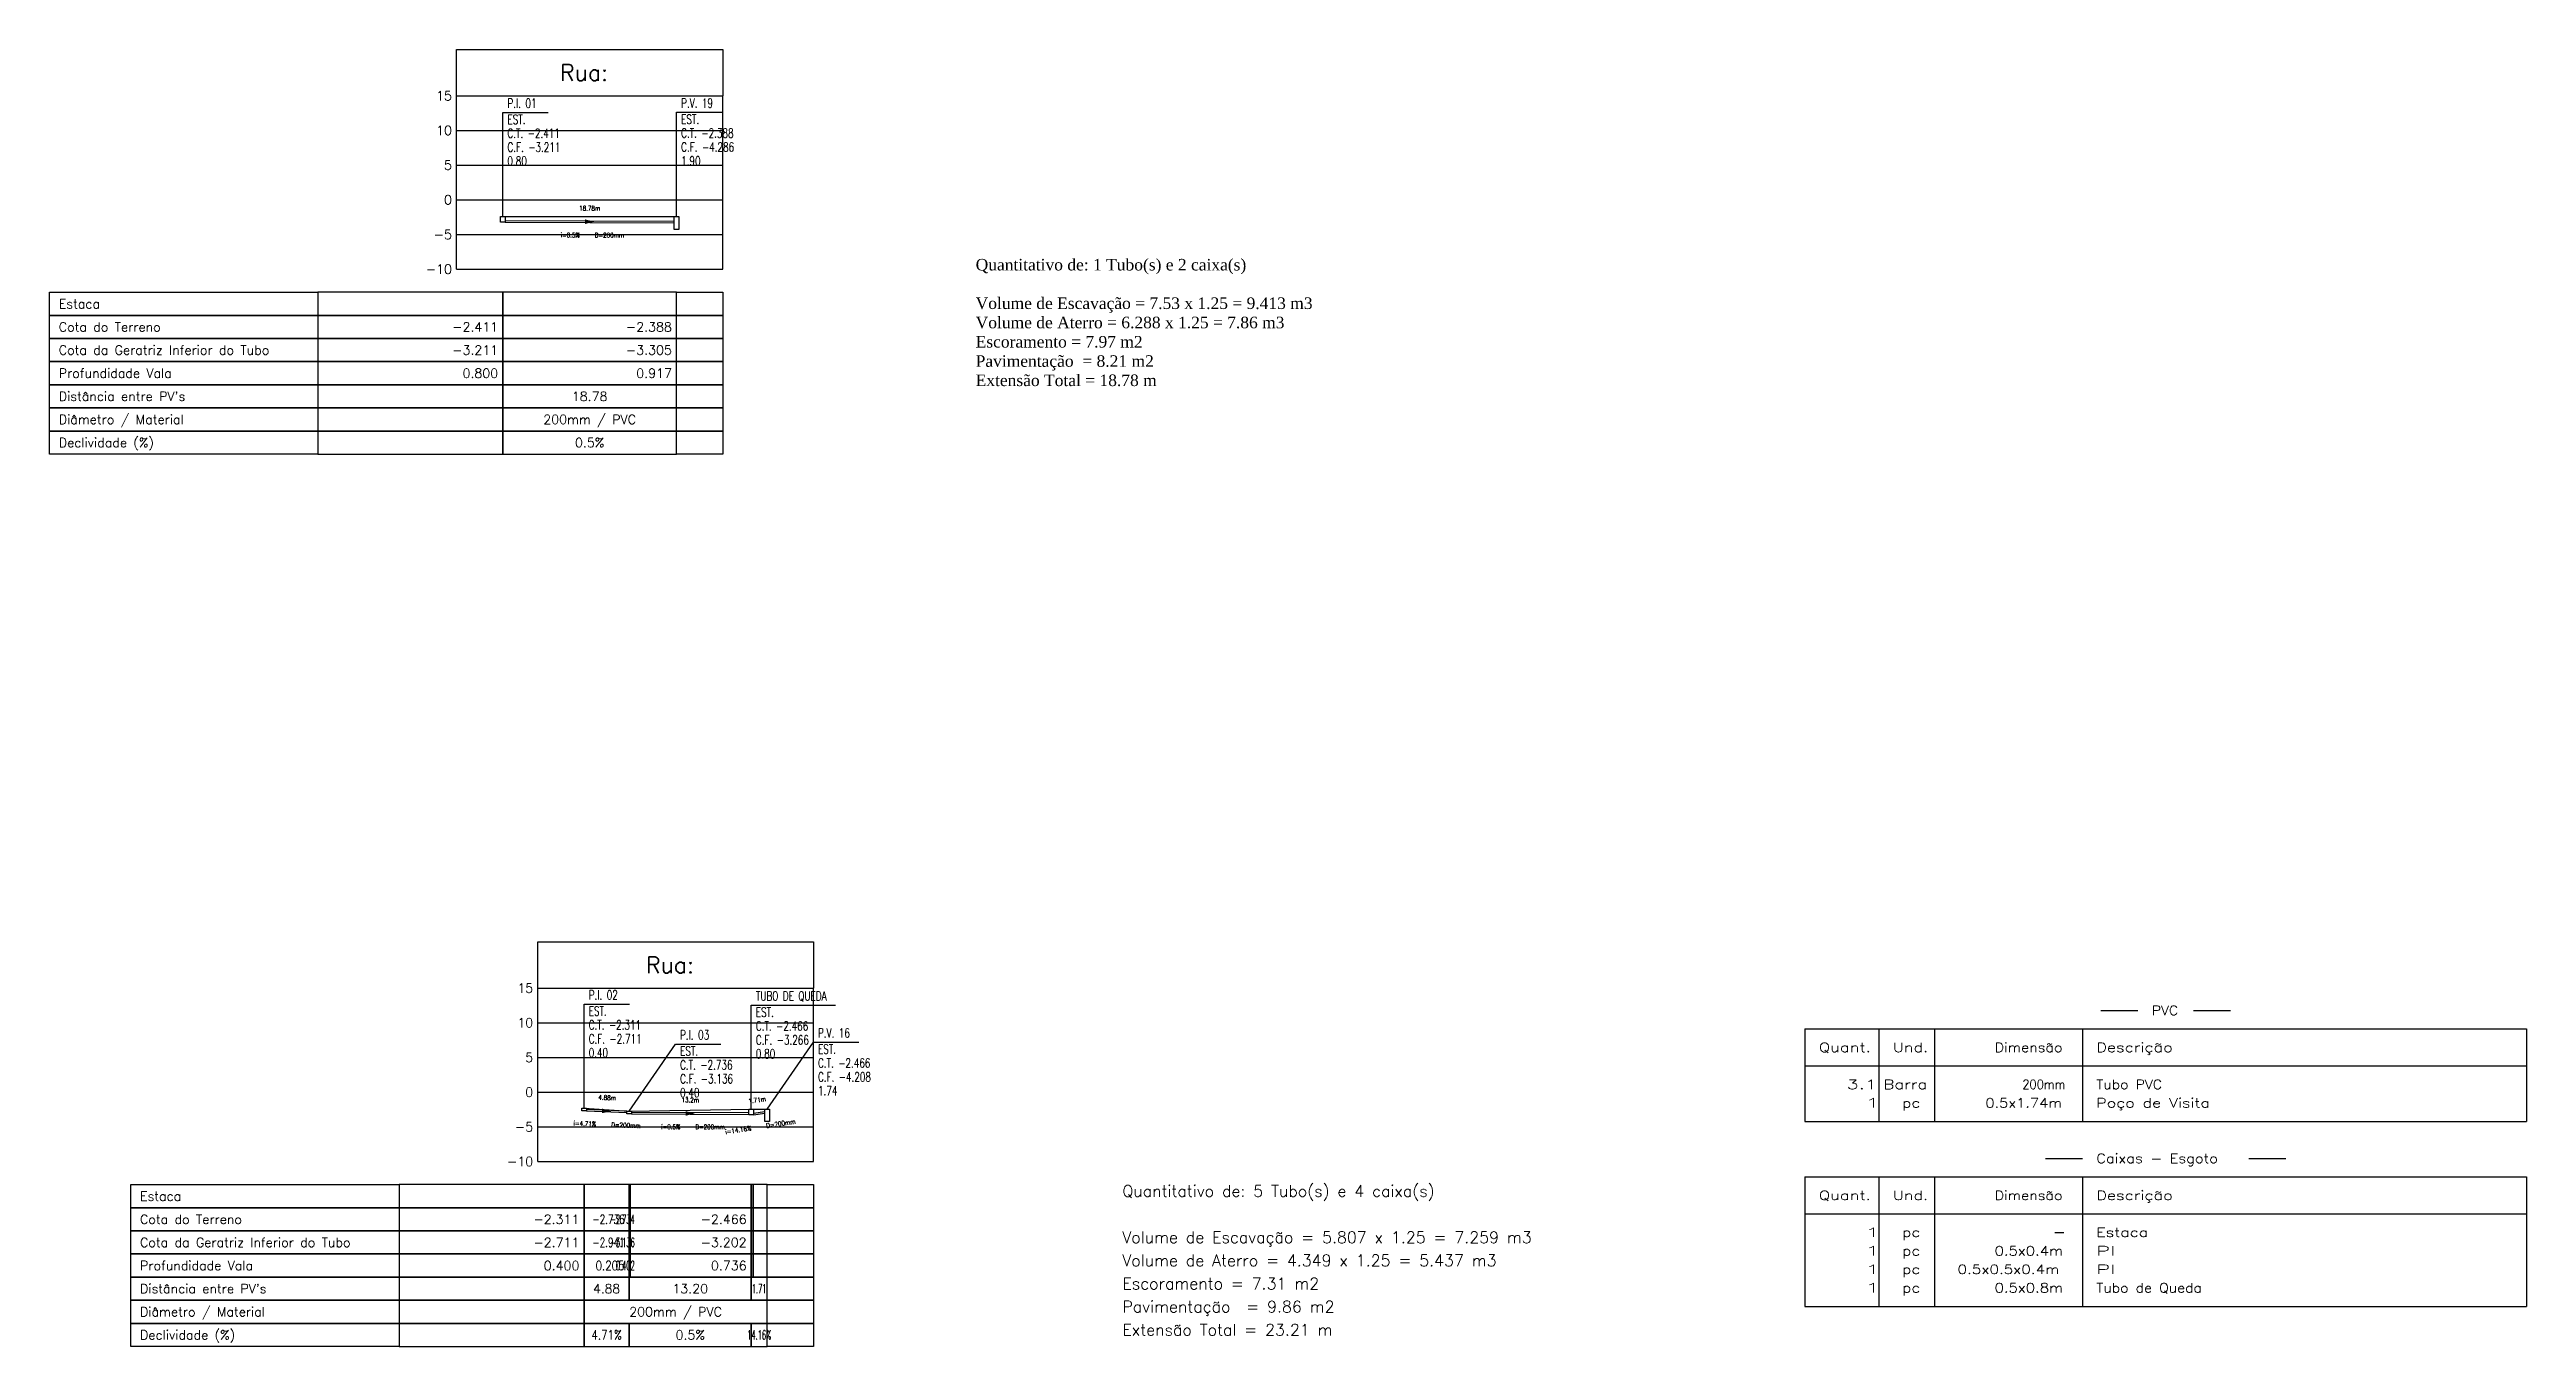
# Model space of a CAD drawing. Extents: x -44 to 14114764, y -20 to 289527804.
# Drawn here: x 359099 to 359366.8, y 7352286 to 7352426.2 of the extents above; entities that cross this region are included whole.
import ezdxf
from ezdxf.enums import TextEntityAlignment as Align

# ---------------------------------------------------------------- set-up
doc = ezdxf.new("R2010")
doc.units = 0
for name, color, linetype in [('LISTAGEM_LINHA', 7, 'Continuous'), ('LISTAGEM_TEXTO', 7, 'Continuous'), ('PS_IND_COMPRIMENTO', 7, 'Continuous'), ('PS_IND_DIAMETRO', 7, 'Continuous'), ('PS_IND_FLUXO', 3, 'Continuous'), ('PS_IND_INCLINACAO', 7, 'Continuous'), ('PS_PERFIL_CAIXAS', 7, 'Continuous'), ('PS_PERFIL_COTA_LIN', 7, 'Continuous'), ('PS_PERFIL_COTA_TXT', 5, 'Continuous'), ('PS_PERFIL_GRADE', 8, 'Continuous'), ('PS_PERFIL_TERRENO', 3, 'Continuous'), ('PS_PERFIL_TITULOS', 5, 'Continuous'), ('PS_PERFIL_TUBO', 7, 'Continuous'), ('PS_PONTOS_IDENTIFICACAO_LIN', 7, 'Continuous'), ('PS_PONTOS_IDENTIFICACAO_TXT', 7, 'Continuous')]:
    doc.layers.add(name, color=color, linetype=linetype)
doc.styles.add('ROMANS', font='ROMANS.shx', dxfattribs={"height": 2})
doc.styles.get("Standard").update_dxf_attribs({"font": 'times.ttf'})

msp = doc.modelspace()

# ---------------------------------------------------------------- texts
at = {"layer": 'LISTAGEM_TEXTO', "style": 'ROMANS'}
for s, width, p in [('PVC', 1.105263, (359326.304, 7352321.802)), ('Quant.', 1.298969, (359290.304, 7352317.802)), ('Und.', 1.272727, (359298.304, 7352317.802)), ('Dimensão', 1.135135, (359309.304, 7352317.802)), ('Descrição', 1.277027, (359320.304, 7352317.802)), ('3.1', 1.536585, (359293.304, 7352313.802)), ('1', 1.909091, (359295.304, 7352311.802)), ('Barra', 1.296296, (359297.304, 7352313.802)), ('pc', 1.235294, (359299.304, 7352311.802)), ('0.5x1.74m', 1.159509, (359308.304, 7352311.802)), ('200mm', 0.905172, (359312.304, 7352313.802)), ('Tubo PVC', 1.112583, (359320.304, 7352313.802)), ('Poço de Visita', 1.25641, (359320.304, 7352311.802)), ('Caixas - Esgoto', 1.162362, (359320.304, 7352305.802)), ('Quant.', 1.298969, (359290.304, 7352301.802)), ('Und.', 1.272727, (359298.304, 7352301.802)), ('Dimensão', 1.135135, (359309.304, 7352301.802)), ('Descrição', 1.277027, (359320.304, 7352301.802)), ('1', 1.909091, (359295.304, 7352297.802)), ('Estaca', 1.26, (359320.304, 7352297.802)), ('1', 1.909091, (359295.304, 7352295.802)), ('pc', 1.235294, (359299.304, 7352297.802)), ('pc', 1.235294, (359299.304, 7352295.802)), ('0.5x0.4m', 1.174825, (359309.304, 7352295.802)), ('PI', 1.68, (359320.304, 7352295.802)), ('1', 1.909091, (359295.304, 7352293.802)), ('pc', 1.235294, (359299.304, 7352293.802)), ('0.5x0.5x0.4m', 1.2, (359305.304, 7352293.802)), ('PI', 1.68, (359320.304, 7352293.802)), ('1', 1.909091, (359295.304, 7352291.802)), ('pc', 1.235294, (359299.304, 7352291.802)), ('0.5x0.8m', 1.174825, (359309.304, 7352291.802)), ('Tubo de Queda', 1.114286, (359320.304, 7352291.802))]:
    msp.add_text(s, height=1, dxfattribs=dict(at, width=width)).set_placement(p)
at = {"layer": 'LISTAGEM_TEXTO', "color": 7, "style": 'ROMANS'}
for s, p in [('Quantitativo de: 5 Tubo(s) e 4 caixa(s)', (359215.019, 7352302.14)), ('Volume de Escavação = 5.807 x 1.25 = 7.259 m3', (359215.019, 7352297.14)), ('Volume de Aterro = 4.349 x 1.25 = 5.437 m3', (359215.019, 7352294.64)), ('Escoramento = 7.31 m2', (359215.019, 7352292.14)), ('Pavimentação  = 9.86 m2', (359215.019, 7352289.64)), ('Extensão Total = 23.21 m', (359215.019, 7352287.14))]:
    msp.add_text(s, height=1.25, dxfattribs=at).set_placement(p)
at = {"layer": 'LISTAGEM_TEXTO', "insert": (359199.154, 7352403.564), "char_height": 1.25, "width": 37.20706, "attachment_point": 1}
msp.add_mtext('Quantitativo de: 1 Tubo(s) e 2 caixa(s)\\P\\PVolume de Escavação = 7.53 x 1.25 = 9.413 m3\\PVolume de Aterro = 6.288 x 1.25 = 7.86 m3\\PEscoramento = 7.97 m2\\PPavimentação  = 8.21 m2\\PExtensão Total = 18.78 m', dxfattribs=at)
at = {"layer": 'PS_IND_COMPRIMENTO', "style": 'ROMANS', "width": 0.8}
for s, rotation, p in [('18.78m', 359.77901, (359157.43, 7352409.036)), ('4.88m', 357.74393, (359159.316, 7352312.867)), ('13.2m', 359.77797, (359168.302, 7352312.611)), ('1.71m', 8.52647, (359175.536, 7352312.613))]:
    msp.add_text(s, height=0.5, rotation=rotation, dxfattribs=at).set_placement(p, align=Align.MIDDLE_CENTER)
at = {"layer": 'PS_IND_DIAMETRO', "style": 'ROMANS', "width": 0.8}
for rotation, p in [(359.77901, (359159.569, 7352406.128)), (357.74393, (359161.35, 7352309.885)), (359.77797, (359170.441, 7352309.702)), (8.52647, (359178.092, 7352310.064))]:
    msp.add_text('D=200mm', height=0.5, rotation=rotation, dxfattribs=at).set_placement(p, align=Align.MIDDLE_CENTER)
at = {"layer": 'PS_IND_INCLINACAO', "style": 'ROMANS', "width": 0.8}
for s, rotation, p in [('i=0.5%', 359.77901, (359155.319, 7352406.144)), ('i=4.71%', 357.74393, (359156.903, 7352310.06)), ('i=0.5%', 359.77797, (359166.191, 7352309.719)), ('i=14.16%', 8.52647, (359173.493, 7352309.374))]:
    msp.add_text(s, height=0.5, rotation=rotation, dxfattribs=at).set_placement(p, align=Align.MIDDLE_CENTER)
at = {"layer": 'PS_PERFIL_COTA_TXT', "style": 'ROMANS'}
for s, p in [('Estaca', (359100.035, 7352398.704)), ('Cota do Terreno', (359100.035, 7352396.204)), ('Cota da Geratriz Inferior do Tubo', (359100.035, 7352393.704)), ('Profundidade Vala', (359100.035, 7352391.204)), ("Distância entre PV's", (359100.035, 7352388.704)), ('Diâmetro / Material', (359100.035, 7352386.204)), ('Declividade (%)', (359100.035, 7352383.704)), ('Estaca', (359108.819, 7352302.213)), ('Cota do Terreno', (359108.819, 7352299.713)), ('Cota da Geratriz Inferior do Tubo', (359108.819, 7352297.213)), ('Profundidade Vala', (359108.819, 7352294.713)), ("Distância entre PV's", (359108.819, 7352292.213)), ('Diâmetro / Material', (359108.819, 7352289.713)), ('Declividade (%)', (359108.819, 7352287.213))]:
    msp.add_text(s, height=1, dxfattribs=at).set_placement(p, align=Align.MIDDLE_LEFT)
for s, p in [('-2.411', (359147.535, 7352396.204)), ('-2.388', (359166.314, 7352396.204)), ('-3.211', (359147.535, 7352393.704)), ('-3.305', (359166.314, 7352393.704)), ('0.800', (359147.535, 7352391.204)), ('0.917', (359166.314, 7352391.204)), ('-2.311', (359156.319, 7352299.713)), ('-2.466', (359174.394, 7352299.713)), ('-2.711', (359156.319, 7352297.213)), ('-3.202', (359174.394, 7352297.213)), ('0.400', (359156.319, 7352294.713)), ('0.736', (359174.394, 7352294.713))]:
    msp.add_text(s, height=1, dxfattribs=at).set_placement(p, align=Align.MIDDLE_RIGHT)
for s, p in [('18.78', (359157.425, 7352388.704)), ('200mm / PVC', (359157.425, 7352386.204)), ('0.5%', (359157.425, 7352383.704)), ('13.20', (359168.296, 7352292.213)), ('200mm / PVC', (359166.713, 7352289.713)), ('0.5%', (359168.296, 7352287.213))]:
    msp.add_text(s, height=1, dxfattribs=at).set_placement(p, align=Align.MIDDLE_CENTER)
for s, width, p in [('-2.736', 0.696942, (359161.198, 7352299.713)), ('-2.734', 0.5, (359162.298, 7352299.713)), ('-2.941', 0.696942, (359161.198, 7352297.213)), ('-3.136', 0.5, (359162.298, 7352297.213)), ('0.205', 0.813099, (359161.198, 7352294.713)), ('0.402', 0.5, (359162.298, 7352294.713))]:
    msp.add_text(s, height=1, dxfattribs=dict(at, width=width)).set_placement(p, align=Align.MIDDLE_RIGHT)
for s, width, p in [('4.88', 0.975719, (359159.259, 7352292.213)), ('1.71', 0.5, (359175.751, 7352292.213)), ('4.71%', 0.813099, (359159.259, 7352287.213)), ('14.16%', 0.5, (359175.751, 7352287.213))]:
    msp.add_text(s, height=1, dxfattribs=dict(at, width=width)).set_placement(p, align=Align.MIDDLE_CENTER)
at = {"layer": 'PS_PERFIL_TITULOS', "style": 'ROMANS'}
for p in [(359157.425, 7352423.704), (359166.713, 7352327.213)]:
    msp.add_text('Rua: ', height=1.75, dxfattribs=at).set_placement(p, align=Align.MIDDLE_CENTER)
at = {"layer": 'PS_PONTOS_IDENTIFICACAO_TXT', "style": 'ROMANS', "width": 0.7}
for s, p in [('P.I. 01', (359148.535, 7352419.896)), ('P.V. 19', (359167.314, 7352419.913)), ('C.T. -2.411', (359148.535, 7352416.646)), ('EST. ', (359148.535, 7352418.146)), ('C.T. -2.388', (359167.314, 7352416.663)), ('EST. ', (359167.314, 7352418.163)), ('C.F. -3.211', (359148.535, 7352415.146)), ('0.80', (359148.535, 7352413.646)), ('C.F. -4.286', (359167.314, 7352415.163)), ('1.90', (359167.314, 7352413.663)), ('P.I. 02', (359157.319, 7352323.479)), ('TUBO DE QUEDA', (359175.394, 7352323.363)), ('C.T. -2.311', (359157.319, 7352320.229)), ('EST. ', (359157.319, 7352321.729)), ('C.T. -2.466', (359175.394, 7352320.113)), ('EST. ', (359175.394, 7352321.613)), ('P.V. 16', (359182.107, 7352319.363)), ('C.F. -2.711', (359157.319, 7352318.729)), ('0.40', (359157.319, 7352317.229)), ('P.I. 03', (359167.198, 7352319.16)), ('EST. ', (359167.198, 7352317.41)), ('C.F. -3.266', (359175.394, 7352318.613)), ('0.80', (359175.394, 7352317.113)), ('EST. ', (359182.107, 7352317.613)), ('C.T. -2.736', (359167.198, 7352315.91)), ('C.F. -3.136', (359167.198, 7352314.41)), ('C.T. -2.466', (359182.107, 7352316.113)), ('C.F. -4.208', (359182.107, 7352314.613)), ('0.40', (359167.198, 7352312.91)), ('1.74', (359182.107, 7352313.113))]:
    msp.add_text(s, height=1, dxfattribs=at).set_placement(p)

# ---------------------------------------------------------------- blocks, each defined once
blk = doc.blocks.new('*U1169')
at = {"layer": 'PS_PERFIL_GRADE', "linetype": 'Continuous'}
for p, q in [((0, 0), (0, 18.75)), ((0, 18.75), (28.78, 18.75)), ((28.78, 0), (28.78, 18.75)), ((0, 15), (28.78, 15)), ((0, 11.25), (28.78, 11.25)), ((0, 7.5), (28.78, 7.5)), ((0, 3.75), (28.78, 3.75)), ((0, 0), (28.78, 0))]:
    blk.add_line(p, q, dxfattribs=at)
blk.add_lwpolyline([(0, 18.75), (0, 23.75), (28.78, 23.75), (28.78, 18.75)], dxfattribs=at)
at = {"layer": 'PS_PERFIL_GRADE', "style": 'ROMANS'}
for s, p in [('15', (-0.5, 18.75)), ('10', (-0.5, 15)), ('5', (-0.5, 11.25)), ('0', (-0.5, 7.5)), ('-5', (-0.5, 3.75)), ('-10', (-0.5, 0))]:
    blk.add_text(s, height=1, dxfattribs=at).set_placement(p, align=Align.MIDDLE_RIGHT)
blk = doc.blocks.new('*U1173')
at = {"layer": 'PS_PERFIL_GRADE', "linetype": 'Continuous'}
for p, q in [((0, 0), (0, 18.75)), ((0, 18.75), (29.79, 18.75)), ((29.79, 0), (29.79, 18.75)), ((0, 15), (29.79, 15)), ((0, 11.25), (29.79, 11.25)), ((0, 7.5), (29.79, 7.5)), ((0, 3.75), (29.79, 3.75)), ((0, 0), (29.79, 0))]:
    blk.add_line(p, q, dxfattribs=at)
blk.add_lwpolyline([(0, 18.75), (0, 23.75), (29.79, 23.75), (29.79, 18.75)], dxfattribs=at)
at = {"layer": 'PS_PERFIL_GRADE', "style": 'ROMANS'}
for s, p in [('15', (-0.5, 18.75)), ('10', (-0.5, 15)), ('5', (-0.5, 11.25)), ('0', (-0.5, 7.5)), ('-5', (-0.5, 3.75)), ('-10', (-0.5, 0))]:
    blk.add_text(s, height=1, dxfattribs=at).set_placement(p, align=Align.MIDDLE_RIGHT)

# ---------------------------------------------------------------- linework, layer by layer
at = {"layer": 'LISTAGEM_LINHA'}
for p, q in [((359288.804, 7352320.302), (359366.804, 7352320.302)), ((359288.804, 7352320.302), (359288.804, 7352310.302)), ((359296.804, 7352320.302), (359296.804, 7352310.302)), ((359302.804, 7352320.302), (359302.804, 7352310.302)), ((359318.804, 7352320.302), (359318.804, 7352310.302)), ((359320.804, 7352322.302), (359324.804, 7352322.302)), ((359330.804, 7352322.302), (359334.804, 7352322.302)), ((359366.804, 7352320.302), (359366.804, 7352310.302)), ((359288.804, 7352316.302), (359366.804, 7352316.302)), ((359288.804, 7352310.302), (359366.804, 7352310.302)), ((359288.804, 7352304.302), (359366.804, 7352304.302)), ((359288.804, 7352304.302), (359288.804, 7352290.302)), ((359296.804, 7352304.302), (359296.804, 7352290.302)), ((359302.804, 7352304.302), (359302.804, 7352290.302)), ((359314.804, 7352306.302), (359318.804, 7352306.302)), ((359318.804, 7352304.302), (359318.804, 7352290.302)), ((359336.804, 7352306.302), (359340.804, 7352306.302)), ((359366.804, 7352304.302), (359366.804, 7352290.302)), ((359288.804, 7352300.302), (359366.804, 7352300.302)), ((359315.804, 7352298.302), (359316.804, 7352298.302)), ((359288.804, 7352290.302), (359366.804, 7352290.302))]:
    msp.add_line(p, q, dxfattribs=at)
at = {"layer": 'PS_IND_FLUXO'}
for points in [[(359156.925, 7352407.588, 0.5, 0, 0), (359157.925, 7352407.584, 0, 0, 0)], [(359158.759, 7352311.438, 0.5, 0, 0), (359159.758, 7352311.398, 0, 0, 0)], [(359167.796, 7352311.163, 0.5, 0, 0), (359168.796, 7352311.159, 0, 0, 0)]]:
    msp.add_lwpolyline(points, format="xyseb", dxfattribs=at)
at = {"layer": 'PS_PERFIL_CAIXAS', "linetype": 'Continuous'}
for points in [[(359147.785, 7352408.146), (359148.285, 7352408.146), (359148.285, 7352407.546), (359147.785, 7352407.546)], [(359166.564, 7352408.163), (359167.064, 7352408.163), (359167.064, 7352406.74), (359166.564, 7352406.74)], [(359156.569, 7352311.729), (359157.069, 7352311.729), (359157.069, 7352311.429), (359156.569, 7352311.429)], [(359161.448, 7352311.41), (359161.948, 7352311.41), (359161.948, 7352311.11), (359161.448, 7352311.11)], [(359174.644, 7352311.613), (359175.144, 7352311.613), (359175.144, 7352311.013), (359174.644, 7352311.013)], [(359176.357, 7352311.613), (359176.857, 7352311.613), (359176.857, 7352310.307), (359176.357, 7352310.307)]]:
    msp.add_lwpolyline(points, close=True, dxfattribs=at)
at = {"layer": 'PS_PERFIL_COTA_LIN', "linetype": 'Continuous'}
for points in [[(359128.035, 7352399.954), (359128.035, 7352397.454), (359099.035, 7352397.454), (359099.035, 7352399.954)], [(359128.035, 7352399.954), (359128.035, 7352397.454), (359148.035, 7352397.454), (359148.035, 7352399.954)], [(359148.035, 7352399.954), (359148.035, 7352397.454), (359166.814, 7352397.454), (359166.814, 7352399.954)], [(359171.814, 7352399.954), (359171.814, 7352397.454), (359166.814, 7352397.454), (359166.814, 7352399.954)], [(359128.035, 7352397.454), (359128.035, 7352394.954), (359099.035, 7352394.954), (359099.035, 7352397.454)], [(359128.035, 7352397.454), (359128.035, 7352394.954), (359148.035, 7352394.954), (359148.035, 7352397.454)], [(359148.035, 7352397.454), (359148.035, 7352394.954), (359166.814, 7352394.954), (359166.814, 7352397.454)], [(359171.814, 7352397.454), (359171.814, 7352394.954), (359166.814, 7352394.954), (359166.814, 7352397.454)], [(359128.035, 7352394.954), (359128.035, 7352392.454), (359099.035, 7352392.454), (359099.035, 7352394.954)], [(359128.035, 7352394.954), (359128.035, 7352392.454), (359148.035, 7352392.454), (359148.035, 7352394.954)], [(359148.035, 7352394.954), (359148.035, 7352392.454), (359166.814, 7352392.454), (359166.814, 7352394.954)], [(359171.814, 7352394.954), (359171.814, 7352392.454), (359166.814, 7352392.454), (359166.814, 7352394.954)], [(359128.035, 7352392.454), (359128.035, 7352389.954), (359099.035, 7352389.954), (359099.035, 7352392.454)], [(359128.035, 7352389.954), (359128.035, 7352387.454), (359099.035, 7352387.454), (359099.035, 7352389.954)], [(359128.035, 7352392.454), (359128.035, 7352389.954), (359148.035, 7352389.954), (359148.035, 7352392.454)], [(359128.035, 7352389.954), (359128.035, 7352387.454), (359148.035, 7352387.454), (359148.035, 7352389.954)], [(359148.035, 7352392.454), (359148.035, 7352389.954), (359166.814, 7352389.954), (359166.814, 7352392.454)], [(359148.035, 7352389.954), (359148.035, 7352387.454), (359166.814, 7352387.454), (359166.814, 7352389.954)], [(359171.814, 7352392.454), (359171.814, 7352389.954), (359166.814, 7352389.954), (359166.814, 7352392.454)], [(359171.814, 7352389.954), (359171.814, 7352387.454), (359166.814, 7352387.454), (359166.814, 7352389.954)], [(359128.035, 7352387.454), (359128.035, 7352384.954), (359099.035, 7352384.954), (359099.035, 7352387.454)], [(359128.035, 7352387.454), (359128.035, 7352384.954), (359148.035, 7352384.954), (359148.035, 7352387.454)], [(359148.035, 7352387.454), (359148.035, 7352384.954), (359166.814, 7352384.954), (359166.814, 7352387.454)], [(359171.814, 7352387.454), (359171.814, 7352384.954), (359166.814, 7352384.954), (359166.814, 7352387.454)], [(359128.035, 7352384.954), (359128.035, 7352382.454), (359099.035, 7352382.454), (359099.035, 7352384.954)], [(359128.035, 7352384.954), (359128.035, 7352382.454), (359148.035, 7352382.454), (359148.035, 7352384.954)], [(359148.035, 7352384.954), (359148.035, 7352382.454), (359166.814, 7352382.454), (359166.814, 7352384.954)], [(359171.814, 7352384.954), (359171.814, 7352382.454), (359166.814, 7352382.454), (359166.814, 7352384.954)], [(359136.819, 7352303.463), (359136.819, 7352300.963), (359107.819, 7352300.963), (359107.819, 7352303.463)], [(359136.819, 7352303.463), (359136.819, 7352300.963), (359156.819, 7352300.963), (359156.819, 7352303.463)], [(359156.819, 7352303.463), (359156.819, 7352300.963), (359161.698, 7352300.963), (359161.698, 7352303.463)], [(359161.698, 7352303.463), (359161.698, 7352300.963), (359161.798, 7352300.963), (359161.798, 7352303.463)], [(359161.798, 7352303.463), (359161.798, 7352300.963), (359174.894, 7352300.963), (359174.894, 7352303.463)], [(359174.894, 7352303.463), (359174.894, 7352300.963), (359175.094, 7352300.963), (359175.094, 7352303.463)], [(359175.094, 7352303.463), (359175.094, 7352300.963), (359176.607, 7352300.963), (359176.607, 7352303.463)], [(359181.607, 7352303.463), (359181.607, 7352300.963), (359176.607, 7352300.963), (359176.607, 7352303.463)], [(359136.819, 7352300.963), (359136.819, 7352298.463), (359107.819, 7352298.463), (359107.819, 7352300.963)], [(359136.819, 7352300.963), (359136.819, 7352298.463), (359156.819, 7352298.463), (359156.819, 7352300.963)], [(359156.819, 7352300.963), (359156.819, 7352298.463), (359161.698, 7352298.463), (359161.698, 7352300.963)], [(359161.698, 7352300.963), (359161.698, 7352298.463), (359161.798, 7352298.463), (359161.798, 7352300.963)], [(359161.798, 7352300.963), (359161.798, 7352298.463), (359174.894, 7352298.463), (359174.894, 7352300.963)], [(359174.894, 7352300.963), (359174.894, 7352298.463), (359175.094, 7352298.463), (359175.094, 7352300.963)], [(359175.094, 7352300.963), (359175.094, 7352298.463), (359176.607, 7352298.463), (359176.607, 7352300.963)], [(359181.607, 7352300.963), (359181.607, 7352298.463), (359176.607, 7352298.463), (359176.607, 7352300.963)], [(359136.819, 7352298.463), (359136.819, 7352295.963), (359107.819, 7352295.963), (359107.819, 7352298.463)], [(359136.819, 7352298.463), (359136.819, 7352295.963), (359156.819, 7352295.963), (359156.819, 7352298.463)], [(359156.819, 7352298.463), (359156.819, 7352295.963), (359161.698, 7352295.963), (359161.698, 7352298.463)], [(359161.698, 7352298.463), (359161.698, 7352295.963), (359161.798, 7352295.963), (359161.798, 7352298.463)], [(359161.798, 7352298.463), (359161.798, 7352295.963), (359174.894, 7352295.963), (359174.894, 7352298.463)], [(359174.894, 7352298.463), (359174.894, 7352295.963), (359175.094, 7352295.963), (359175.094, 7352298.463)], [(359175.094, 7352298.463), (359175.094, 7352295.963), (359176.607, 7352295.963), (359176.607, 7352298.463)], [(359181.607, 7352298.463), (359181.607, 7352295.963), (359176.607, 7352295.963), (359176.607, 7352298.463)], [(359136.819, 7352295.963), (359136.819, 7352293.463), (359107.819, 7352293.463), (359107.819, 7352295.963)], [(359136.819, 7352293.463), (359136.819, 7352290.963), (359107.819, 7352290.963), (359107.819, 7352293.463)], [(359136.819, 7352295.963), (359136.819, 7352293.463), (359156.819, 7352293.463), (359156.819, 7352295.963)], [(359136.819, 7352293.463), (359136.819, 7352290.963), (359156.819, 7352290.963), (359156.819, 7352293.463)], [(359156.819, 7352295.963), (359156.819, 7352293.463), (359161.698, 7352293.463), (359161.698, 7352295.963)], [(359156.819, 7352293.463), (359156.819, 7352290.963), (359161.698, 7352290.963), (359161.698, 7352293.463)], [(359161.698, 7352295.963), (359161.698, 7352293.463), (359161.798, 7352293.463), (359161.798, 7352295.963)], [(359161.698, 7352293.463), (359161.698, 7352290.963), (359174.894, 7352290.963), (359174.894, 7352293.463)], [(359161.798, 7352295.963), (359161.798, 7352293.463), (359174.894, 7352293.463), (359174.894, 7352295.963)], [(359174.894, 7352295.963), (359174.894, 7352293.463), (359175.094, 7352293.463), (359175.094, 7352295.963)], [(359174.894, 7352293.463), (359174.894, 7352290.963), (359176.607, 7352290.963), (359176.607, 7352293.463)], [(359175.094, 7352295.963), (359175.094, 7352293.463), (359176.607, 7352293.463), (359176.607, 7352295.963)], [(359181.607, 7352295.963), (359181.607, 7352293.463), (359176.607, 7352293.463), (359176.607, 7352295.963)], [(359181.607, 7352293.463), (359181.607, 7352290.963), (359176.607, 7352290.963), (359176.607, 7352293.463)], [(359136.819, 7352290.963), (359136.819, 7352288.463), (359107.819, 7352288.463), (359107.819, 7352290.963)], [(359136.819, 7352290.963), (359136.819, 7352288.463), (359156.819, 7352288.463), (359156.819, 7352290.963)], [(359156.819, 7352290.963), (359156.819, 7352288.463), (359176.607, 7352288.463), (359176.607, 7352290.963)], [(359181.607, 7352290.963), (359181.607, 7352288.463), (359176.607, 7352288.463), (359176.607, 7352290.963)], [(359136.819, 7352288.463), (359136.819, 7352285.963), (359107.819, 7352285.963), (359107.819, 7352288.463)], [(359136.819, 7352288.463), (359136.819, 7352285.963), (359156.819, 7352285.963), (359156.819, 7352288.463)], [(359156.819, 7352288.463), (359156.819, 7352285.963), (359161.698, 7352285.963), (359161.698, 7352288.463)], [(359161.698, 7352288.463), (359161.698, 7352285.963), (359174.894, 7352285.963), (359174.894, 7352288.463)], [(359174.894, 7352288.463), (359174.894, 7352285.963), (359176.607, 7352285.963), (359176.607, 7352288.463)], [(359181.607, 7352288.463), (359181.607, 7352285.963), (359176.607, 7352285.963), (359176.607, 7352288.463)]]:
    msp.add_lwpolyline(points, close=True, dxfattribs=at)
for points in [[(359148.035, 7352389.954), (359166.814, 7352389.954)], [(359148.035, 7352387.454), (359166.814, 7352387.454)], [(359148.035, 7352387.454), (359166.814, 7352387.454)], [(359148.035, 7352384.954), (359166.814, 7352384.954)], [(359148.035, 7352384.954), (359166.814, 7352384.954)], [(359148.035, 7352382.454), (359166.814, 7352382.454)], [(359156.819, 7352293.463), (359161.698, 7352293.463)], [(359161.798, 7352293.463), (359174.894, 7352293.463)], [(359175.094, 7352293.463), (359176.607, 7352293.463)], [(359136.819, 7352290.963), (359156.819, 7352290.963)], [(359156.819, 7352290.963), (359161.698, 7352290.963)], [(359156.819, 7352290.963), (359161.698, 7352290.963)], [(359161.698, 7352290.963), (359161.798, 7352290.963)], [(359161.798, 7352290.963), (359174.894, 7352290.963)], [(359161.798, 7352290.963), (359174.894, 7352290.963)], [(359175.094, 7352290.963), (359176.607, 7352290.963)], [(359175.094, 7352290.963), (359176.607, 7352290.963)], [(359136.819, 7352288.463), (359156.819, 7352288.463)], [(359156.819, 7352288.463), (359161.698, 7352288.463)], [(359156.819, 7352288.463), (359161.698, 7352288.463)], [(359161.698, 7352288.463), (359161.798, 7352288.463)], [(359161.798, 7352288.463), (359174.894, 7352288.463)], [(359161.798, 7352288.463), (359174.894, 7352288.463)], [(359175.094, 7352288.463), (359176.607, 7352288.463)], [(359175.094, 7352288.463), (359176.607, 7352288.463)], [(359156.819, 7352285.963), (359161.698, 7352285.963)], [(359161.798, 7352285.963), (359174.894, 7352285.963)], [(359175.094, 7352285.963), (359176.607, 7352285.963)]]:
    msp.add_lwpolyline(points, dxfattribs=at)
at = {"layer": 'PS_PERFIL_TERRENO', "linetype": 'Continuous'}
for points in [[(359148.035, 7352408.146), (359166.814, 7352408.163)], [(359156.819, 7352311.729), (359161.698, 7352311.41), (359174.894, 7352311.613), (359176.607, 7352311.613)]]:
    msp.add_lwpolyline(points, dxfattribs=at)
at = {"layer": 'PS_PERFIL_TUBO', "linetype": 'Continuous'}
for points in [[(359148.285, 7352407.546), (359166.564, 7352407.476), (359166.564, 7352407.626), (359148.285, 7352407.696)], [(359157.069, 7352311.429), (359161.448, 7352311.257), (359161.448, 7352311.407), (359157.069, 7352311.579)], [(359161.948, 7352311.11), (359174.644, 7352311.061), (359174.644, 7352311.211), (359161.948, 7352311.26)], [(359175.144, 7352311.013), (359176.357, 7352311.195), (359176.357, 7352311.345), (359175.144, 7352311.163)]]:
    msp.add_lwpolyline(points, close=True, dxfattribs=at)
at = {"layer": 'PS_PONTOS_IDENTIFICACAO_LIN', "linetype": 'Continuous'}
for points in [[(359148.035, 7352408.146), (359148.035, 7352419.396), (359152.935, 7352419.396)], [(359166.814, 7352408.163), (359166.814, 7352419.413), (359171.714, 7352419.413)], [(359156.819, 7352311.729), (359156.819, 7352322.979), (359161.719, 7352322.979)], [(359174.894, 7352311.613), (359174.894, 7352322.863), (359183.994, 7352322.863)], [(359161.698, 7352311.41), (359166.698, 7352318.66), (359171.598, 7352318.66)], [(359176.607, 7352311.613), (359181.607, 7352318.863), (359186.507, 7352318.863)]]:
    msp.add_lwpolyline(points, dxfattribs=at)

# ---------------------------------------------------------------- block references
at = {"layer": 'PS_PERFIL_GRADE'}
for name, p in [('*U1169', (359143.035, 7352402.454)), ('*U1173', (359151.819, 7352305.963))]:
    msp.add_blockref(name, p, dxfattribs=at)

msp.set_redraw_order([(e.dxf.handle, doc.entitydb.next_handle()) for e in msp.query("TEXT MTEXT ATTDEF DIMENSION ARC_DIMENSION")])  # texts and dimensions are drawn at this point

doc.saveas('drawing.dxf')
